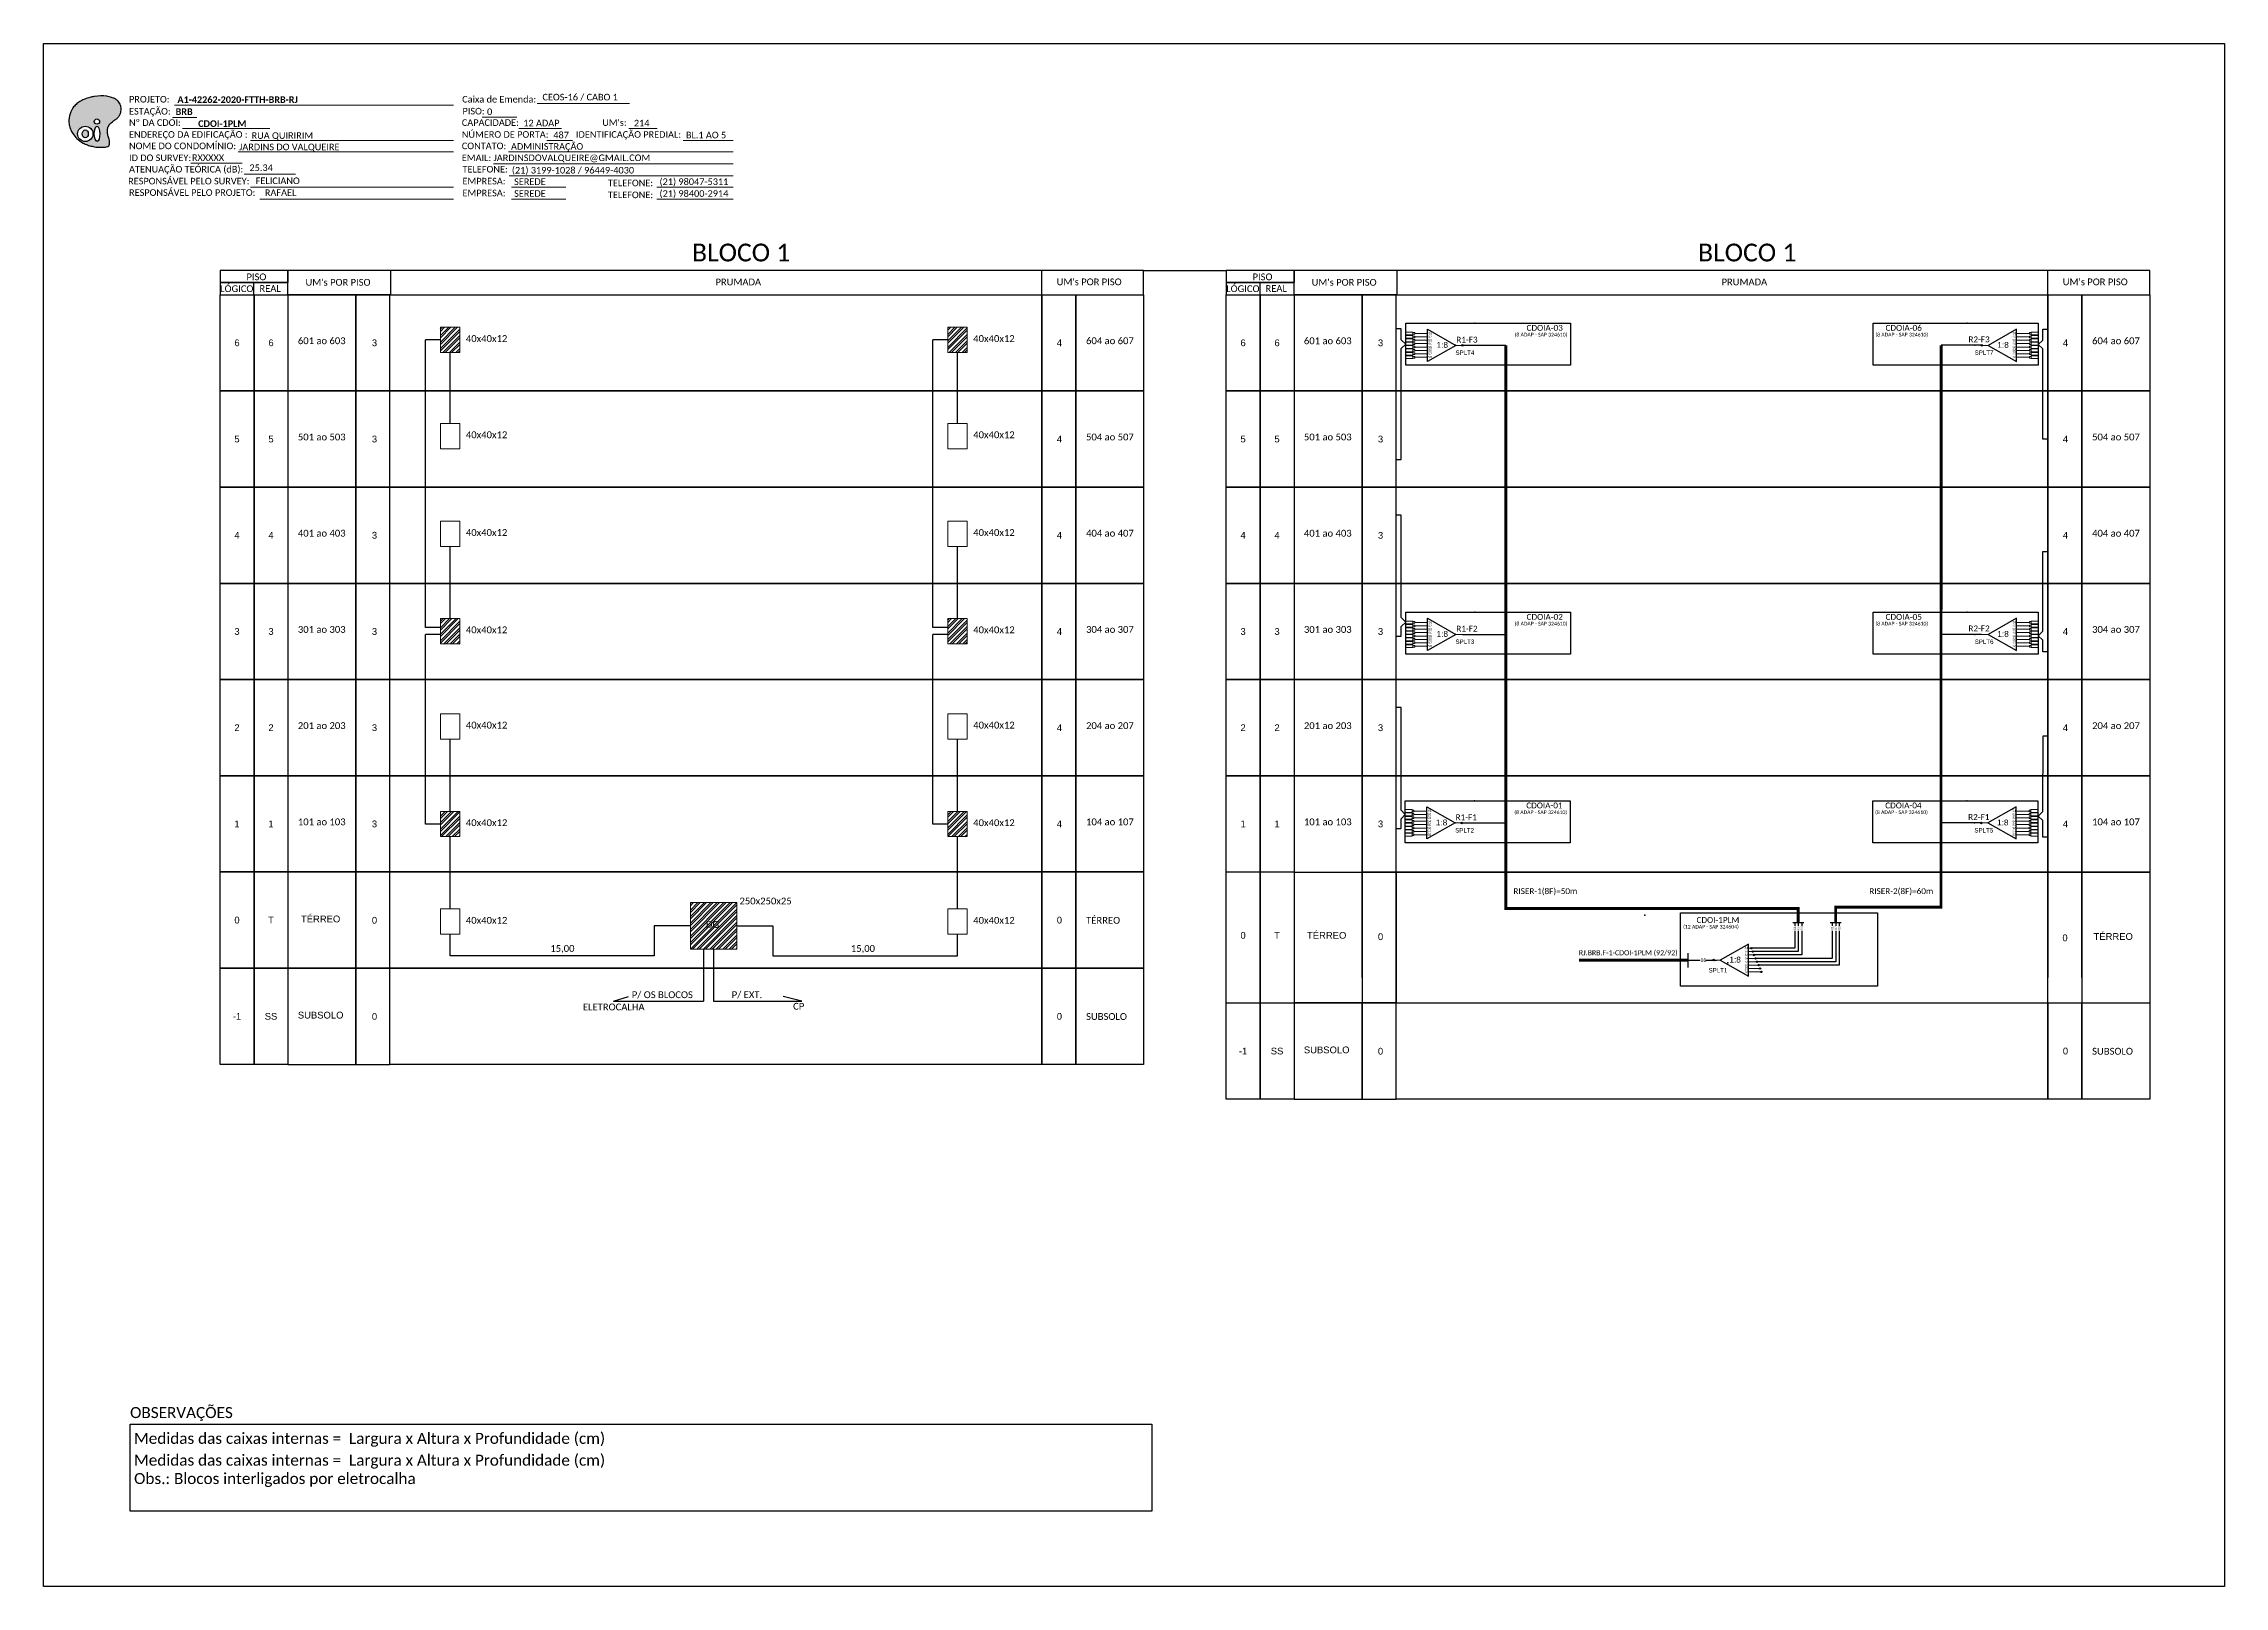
# Model space of a CAD drawing. Header units: inches. Extents: x 1064 to 5530, y 550 to 970.
# Drawn here: x 2355 to 2949, y 550 to 970 of the extents above; entities that cross this region are included whole.
import ezdxf
from ezdxf.enums import TextEntityAlignment as Align

# ---------------------------------------------------------------- set-up
doc = ezdxf.new("R2010")
doc.units = ezdxf.units.IN
doc.header["$MEASUREMENT"] = 0
doc.styles.add('ARIAL', font='arial.ttf')
doc.styles.add('WMF-Calibri0', font='calibri.ttf')
doc.styles.add('WMF-Calibri1', font='calibrib.ttf')

msp = doc.modelspace()

# ---------------------------------------------------------------- texts
at = {"color": 7}
for s, height, style, p in [('CEOS-16 / CABO 1', 1.7927, 'WMF-Calibri0', (2490.83, 954.9)), ('BRB', 1.793, 'WMF-Calibri1', (2390.9, 950.94)), ('A1-42262-2020-FTTH-BRB-RJ', 1.7927, 'WMF-Calibri1', (2391.41, 954.22)), ('0', 1.79, 'WMF-Calibri0', (2475.74, 950.93)), ('RUA QUIRIRIM', 1.7927, 'WMF-Calibri0', (2411.6, 944.44)), ('12 ADAP', 1.793, 'WMF-Calibri0', (2485.61, 947.84)), ('487', 1.793, 'WMF-Calibri0', (2493.8, 944.58)), ('214', 1.793, 'WMF-Calibri0', (2515.73, 947.82)), ('BL.1 AO 5', 1.793, 'WMF-Calibri0', (2529.9, 944.58)), ('RXXXXX', 1.793, 'WMF-Calibri0', (2395.35, 938.42)), ('JARDINS DO VALQUEIRE', 1.7927, 'WMF-Calibri0', (2408.19, 941.33)), ('ADMINISTRAÇÃO', 1.7927, 'WMF-Calibri0', (2482.26, 941.47)), ('25.34', 1.793, 'WMF-Calibri0', (2411.02, 935.68)), ('FELICIANO', 1.793, 'WMF-Calibri0', (2412.73, 932.12)), ('(21) 3199-1028 / 96449-4030', 1.7927, 'WMF-Calibri0', (2482.5, 935)), ('SEREDE', 1.793, 'WMF-Calibri0', (2483.11, 931.88)), ('(21) 98047-5311', 1.7927, 'WMF-Calibri0', (2522.71, 931.88)), ('RAFAEL', 1.793, 'WMF-Calibri0', (2415.22, 928.89)), ('SEREDE', 1.793, 'WMF-Calibri0', (2483.11, 928.65)), ('(21) 98400-2914', 1.7927, 'WMF-Calibri0', (2522.71, 928.65))]:
    msp.add_text(s, height=height, dxfattribs=dict(at, style=style)).set_placement(p)
at = {"color": 7, "lineweight": 0, "style": 'WMF-Calibri0'}
for s, height, p in [('PROJETO:', 1.793, (2378.22, 954.32)), ('ESTAÇÃO:', 1.793, (2378.22, 951.04)), ('Caixa de Emenda:', 1.7927, (2468.97, 954.32)), ('PISO:', 1.793, (2469.05, 951.08)), ('Nº DA CDOI:', 1.7927, (2378.22, 947.97)), ('ENDEREÇO DA EDIFICAÇÃO :', 1.7927, (2378.22, 944.73)), ('CAPACIDADE:', 1.7927, (2468.87, 947.97)), ('NÚMERO DE PORTA:', 1.7927, (2468.87, 944.73)), ('IDENTIFICAÇÃO PREDIAL:', 1.7927, (2499.95, 944.73)), ("UM's:", 1.793, (2507.11, 947.97)), ('NOME DO CONDOMÍNIO:', 1.7927, (2378.22, 941.62)), ('ID DO SURVEY:', 1.7927, (2378.22, 938.38)), ('CONTATO:', 1.793, (2468.87, 941.62)), ('EMAIL: JARDINSDOVALQUEIRE@GMAIL.COM', 1.7927, (2468.87, 938.38)), ('RESPONSÁVEL PELO SURVEY:', 1.7927, (2377.98, 932.03)), ('ATENUAÇÃO TEÓRICA (dB):', 1.7927, (2378.22, 935.27)), ('TELEFONE:', 1.793, (2469.05, 935.27)), ('EMPRESA:', 1.793, (2469.05, 932.03)), ('TELEFONE:', 1.793, (2508.65, 931.53)), ('RESPONSÁVEL PELO PROJETO:', 1.7927, (2378.22, 928.92)), ('EMPRESA:', 1.793, (2469.05, 928.8)), ('TELEFONE:', 1.793, (2508.65, 928.29))]:
    msp.add_text(s, height=height, dxfattribs=at).set_placement(p)
at = {"color": 7, "style": 'WMF-Calibri1'}
msp.add_text('CDOI-1PLM  ', height=1.7927, dxfattribs=at).set_placement((2404.24, 947.68), align=Align.CENTER)
at = {"style": 'WMF-Calibri0'}
for s, height, p in [('BLOCO 1', 4.839, (2531.55, 911.07)), ('BLOCO 1', 4.839, (2805.58, 911.07)), ('40x40x12', 1.854, (2469.97, 889.13)), ('40x40x12', 1.854, (2608.17, 889.13)), ('601 ao 603', 1.854, (2424.21, 888.54)), ('604 ao 607', 1.854, (2638.9, 888.54)), ('601 ao 603', 1.854, (2698.24, 888.53)), ('604 ao 607', 1.854, (2912.93, 888.53)), ('501 ao 503', 1.854, (2424.21, 862.34)), ('40x40x12', 1.854, (2469.97, 862.94)), ('40x40x12', 1.854, (2608.17, 862.94)), ('504 ao 507', 1.854, (2638.9, 862.34)), ('501 ao 503', 1.854, (2698.24, 862.34)), ('504 ao 507', 1.854, (2912.93, 862.34)), ('401 ao 403', 1.854, (2424.21, 836.15)), ('40x40x12', 1.854, (2469.97, 836.33)), ('40x40x12', 1.854, (2608.17, 836.33)), ('404 ao 407', 1.854, (2638.9, 836.15)), ('401 ao 403', 1.854, (2698.24, 836.14)), ('404 ao 407', 1.854, (2912.93, 836.14)), ('301 ao 303', 1.854, (2424.21, 809.95)), ('40x40x12', 1.854, (2469.97, 809.84)), ('40x40x12', 1.854, (2608.17, 809.84)), ('304 ao 307', 1.854, (2638.9, 809.95)), ('301 ao 303', 1.854, (2698.24, 809.95)), ('304 ao 307', 1.854, (2912.93, 809.95)), ('201 ao 203', 1.854, (2424.21, 783.76)), ('40x40x12', 1.854, (2469.97, 783.9)), ('40x40x12', 1.854, (2608.17, 783.9)), ('204 ao 207', 1.854, (2638.9, 783.76)), ('201 ao 203', 1.854, (2698.24, 783.75)), ('204 ao 207', 1.854, (2912.93, 783.75)), ('101 ao 103', 1.854, (2424.21, 757.56)), ('40x40x12', 1.854, (2469.97, 757.33)), ('40x40x12', 1.854, (2608.17, 757.33)), ('104 ao 107', 1.854, (2638.9, 757.56)), ('101 ao 103', 1.854, (2698.24, 757.56)), ('104 ao 107', 1.854, (2912.93, 757.56)), ('250x250x25', 1.854, (2544.49, 736.01)), ('40x40x12', 1.854, (2469.97, 730.76)), ('DG', 1.854, (2535.37, 729.64)), ('40x40x12', 1.854, (2608.17, 730.76)), ('TÉRREO', 1.854, (2638.9, 730.76)), ('15,00', 1.854, (2492.97, 723.1)), ('15,00', 1.854, (2574.83, 723.1)), ('SUBSOLO', 1.854, (2638.9, 704.57)), ('SUBSOLO', 1.854, (2912.93, 695.11)), ('OBSERVAÇÕES', 3, (2378.5, 596.17))]:
    msp.add_text(s, height=height, dxfattribs=at).set_placement(p)
at = {"color": 5, "style": 'WMF-Calibri0'}
for s, p in [('R1-F3', (2739.75, 888.96)), ('R1-F2', (2739.75, 810.28)), ('R1-F1', (2739.55, 758.94)), ('RISER-1(8F)=50m', (2755.3, 738.82))]:
    msp.add_text(s, height=1.6, dxfattribs=at).set_placement(p)
at = {"color": 6, "style": 'WMF-Calibri0'}
for s, p in [('R2-F3', (2879.24, 889.04)), ('R2-F2', (2879.24, 810.35)), ('R2-F1', (2879.16, 759.01)), ('RISER-2(8F)=60m', (2852.24, 738.82))]:
    msp.add_text(s, height=1.6, dxfattribs=at).set_placement(p)
at = {"style": 'ARIAL'}
for s, p in [('01', (2831.97, 729.58)), ('02', (2832.9, 729.58)), ('03', (2833.83, 729.58)), ('01', (2842.15, 729.6)), ('02', (2843.09, 729.6)), ('03', (2844.02, 729.6))]:
    msp.add_text(s, height=0.6, rotation=90, dxfattribs=at).set_placement(p, align=Align.MIDDLE_CENTER)
at = {"color": 1}
for s, height, style, p in [('RJ.BRB.F-1-CDOI-1PLM (92/92)', 1.3824, 'WMF-Calibri0', (2773.11, 722.16)), ('1:8', 1.6, 'ARIAL', (2814.14, 720.18)), ('S1', 0.6, 'ARIAL', (2818.27, 723.87)), ('S2', 0.6, 'ARIAL', (2818.27, 722.93)), ('S3', 0.6, 'ARIAL', (2818.27, 721.96)), ('S4', 0.6, 'ARIAL', (2818.27, 721.01)), ('S5', 0.6, 'ARIAL', (2818.27, 720.04)), ('S6', 0.6, 'ARIAL', (2818.27, 719.15)), ('S7', 0.6, 'ARIAL', (2818.27, 718.27)), ('S8', 0.6, 'ARIAL', (2818.27, 717.38))]:
    msp.add_text(s, height=height, dxfattribs=dict(at, style=style)).set_placement(p)
at = {"style": 'ARIAL'}
msp.add_text('01', height=1, dxfattribs=at).set_placement((2807.06, 720.86), align=Align.MIDDLE_CENTER)
at = {"color": 3, "style": 'WMF-Calibri0'}
for s, height, p in [('ELETROCALHA', 1.8536, (2501.83, 707.17)), ('P/ OS BLOCOS', 1.8536, (2515.16, 710.5)), ('P/ EXT.', 1.854, (2542.38, 710.5)), ('CP', 1.854, (2559.1, 707.36))]:
    msp.add_text(s, height=height, dxfattribs=at).set_placement(p)
at = {"char_height": 3, "width": 277.1819, "attachment_point": 1, "style": 'WMF-Calibri0'}
for s, insert in [('Medidas das caixas internas =  Largura x Altura x Profundidade (cm)', (2379.59, 592.15)), ('Medidas das caixas internas =  Largura x Altura x Profundidade (cm)\\PObs.: Blocos interligados por eletrocalha', (2379.59, 586.21))]:
    msp.add_mtext(s, dxfattribs=dict(at, insert=insert))
at = {"style": 'ARIAL', "flags": 12}
for tag, p in [('6', (2407.63, 888.91)), ('6', (2416.89, 888.91)), ('3', (2445.08, 888.91)), ('4', (2631.65, 888.91)), ('6', (2681.67, 888.9)), ('6', (2690.92, 888.9)), ('3', (2719.11, 888.9)), ('4', (2905.68, 888.9)), ('5', (2407.63, 862.71)), ('5', (2416.89, 862.71)), ('3', (2445.08, 862.71)), ('4', (2631.65, 862.71)), ('5', (2681.67, 862.71)), ('5', (2690.92, 862.71)), ('3', (2719.11, 862.71)), ('4', (2905.68, 862.71)), ('4', (2407.63, 836.52)), ('4', (2416.89, 836.52)), ('3', (2445.08, 836.52)), ('4', (2631.64, 836.52)), ('4', (2681.67, 836.51)), ('4', (2690.92, 836.51)), ('3', (2719.11, 836.51)), ('4', (2905.67, 836.51)), ('3', (2407.63, 810.32)), ('3', (2416.89, 810.32)), ('3', (2445.08, 810.32)), ('4', (2631.64, 810.32)), ('3', (2681.67, 810.32)), ('3', (2690.92, 810.32)), ('3', (2719.11, 810.32)), ('4', (2905.67, 810.32)), ('2', (2407.63, 784.13)), ('2', (2416.89, 784.13)), ('3', (2445.08, 784.13)), ('4', (2631.64, 784.13)), ('2', (2681.67, 784.12)), ('2', (2690.92, 784.12)), ('3', (2719.11, 784.12)), ('4', (2905.67, 784.12)), ('1', (2407.63, 757.93)), ('1', (2416.89, 757.93)), ('3', (2445.08, 757.93)), ('4', (2631.64, 757.93)), ('1', (2681.67, 757.93)), ('1', (2690.92, 757.93)), ('3', (2719.11, 757.93)), ('4', (2905.67, 757.93)), ('0', (2407.63, 731.74)), ('T', (2416.89, 731.74)), ('TÉRREO', (2430.41, 732.06)), ('0', (2445.08, 731.7)), ('0', (2631.64, 731.74)), ('0', (2681.67, 727.59)), ('T', (2690.92, 727.59)), ('TÉRREO', (2704.44, 727.59)), ('0', (2719.11, 727.22)), ('0', (2905.55, 726.91)), ('TÉRREO', (2918.67, 727.28)), ('-1', (2407.63, 705.54)), ('SS', (2416.89, 705.54)), ('SUBSOLO', (2430.41, 705.87)), ('0', (2445.08, 705.5)), ('0', (2631.64, 705.54)), ('-1', (2681.67, 696.09)), ('SS', (2690.92, 696.09)), ('SUBSOLO', (2704.44, 696.41)), ('0', (2719.11, 696.05)), ('0', (2905.67, 696.09))]:
    msp.add_attdef(tag, text='XX', height=1.84, dxfattribs=at).set_placement(p, align=Align.MIDDLE_CENTER)

# ---------------------------------------------------------------- blocks, each defined once
blk = doc.blocks.new('SPLT_1-8_SC-APC')
at = {"color": 1}
blk.add_lwpolyline([(-7.37, -2.1), (-17.04, -7.55), (-7.37, -13), (-7.37, -2.1)], dxfattribs=at)
at = {"color": 3, "lineweight": 0}
for points in [[(-2.99, -3.51), (-7.37, -3.51)], [(-7.37, -4.66), (-2.99, -4.66)], [(-7.37, -5.82), (-2.99, -5.82)], [(-7.37, -6.97), (-2.99, -6.97)], [(-2.41, -3.02), (-2.41, -4)], [(-2.41, -3.02), (0, -3.02)], [(-2.41, -4), (0, -4)], [(-2.41, -4.17), (-2.41, -5.16)], [(-2.41, -4.17), (0, -4.17)], [(-2.41, -5.16), (0, -5.16)], [(-2.41, -5.32), (-2.41, -6.31)], [(-2.41, -5.32), (0, -5.32)], [(-2.41, -6.31), (0, -6.31)], [(-2.41, -6.48), (-2.41, -7.46)], [(-2.41, -6.48), (0, -6.48)], [(-7.37, -8.12), (-2.99, -8.12)], [(-7.37, -9.28), (-2.99, -9.28)], [(-7.37, -10.43), (-2.99, -10.43)], [(-7.37, -11.58), (-2.99, -11.58)], [(-2.41, -7.46), (0, -7.46)], [(-2.41, -7.63), (-2.41, -8.62)], [(-2.41, -7.63), (0, -7.63)], [(-2.41, -8.62), (0, -8.62)], [(-2.41, -8.78), (-2.41, -9.77)], [(-2.41, -8.78), (0, -8.78)], [(-2.41, -9.77), (0, -9.77)], [(-2.41, -9.94), (-2.41, -10.92)], [(-2.41, -9.94), (0, -9.94)], [(-2.41, -10.92), (0, -10.92)], [(-2.41, -11.09), (-2.41, -12.08)], [(-2.41, -11.09), (0, -11.09)], [(-2.41, -12.08), (0, -12.08)]]:
    blk.add_lwpolyline(points, dxfattribs=at)
for points in [[(-2.99, -3.22), (-2.41, -3.22), (-2.41, -3.8), (-2.99, -3.8)], [(-2.99, -4.38), (-2.41, -4.38), (-2.41, -4.95), (-2.99, -4.95)], [(-2.99, -5.53), (-2.41, -5.53), (-2.41, -6.1), (-2.99, -6.1)], [(-2.99, -6.68), (-2.41, -6.68), (-2.41, -7.26), (-2.99, -7.26)], [(-2.99, -7.84), (-2.41, -7.84), (-2.41, -8.41), (-2.99, -8.41)], [(-2.99, -8.99), (-2.41, -8.99), (-2.41, -9.56), (-2.99, -9.56)], [(-2.99, -10.14), (-2.41, -10.14), (-2.41, -10.72), (-2.99, -10.72)], [(-2.99, -11.3), (-2.41, -11.3), (-2.41, -11.87), (-2.99, -11.87)]]:
    blk.add_lwpolyline(points, close=True, dxfattribs=at)
at = {"color": 1, "lineweight": 0}
blk.add_lwpolyline([(-17.04, -7.55), (-19.26, -7.55)], dxfattribs=at)
at = {"color": 1, "style": 'ARIAL'}
for s, height, p in [('1:8', 2, (-13.91, -8.4)), ('S1', 0.75, (-8.74, -3.78)), ('S2', 0.75, (-8.74, -4.97)), ('S3', 0.75, (-8.74, -6.18)), ('S4', 0.75, (-8.74, -7.36)), ('S5', 0.75, (-8.74, -8.57)), ('S6', 0.75, (-8.74, -9.69)), ('S7', 0.75, (-8.74, -10.78)), ('S8', 0.75, (-8.74, -11.9))]:
    blk.add_text(s, height=height, dxfattribs=at).set_placement(p)
blk = doc.blocks.new('SPLITTER_')
blk.add_point((0, 0))
at = {"style": 'ARIAL', "flags": 4}
blk.add_attdef('SPLT', (0, -3.26), '', height=1.5, dxfattribs=at)
blk = doc.blocks.new('A$C415C251F')
at = {"color": 3}
blk.add_point((0, 0), dxfattribs=at)
blk = doc.blocks.new('LEG_CDOIA8_C-SPLT_DIR')
at = {"color": 3}
blk.add_blockref('A$C415C251F', (0, 0), dxfattribs=at)
at = {"color": 1, "style": 'WMF-Calibri0', "flags": 4}
blk.add_attdef('CDO', (-26.84, -2.61), '', height=2, dxfattribs=at)
blk.add_attdef('MODELO', text='', height=1.5, dxfattribs=at).set_placement((-22.23, -4.54), align=Align.CENTER)
at = {"style": 'ARIAL', "flags": 4}
blk.add_attdef('SPLITAGEM', text='', height=1.5, dxfattribs=at).set_placement((-18.36, -12.59), align=Align.CENTER)
blk = doc.blocks.new('SPLT_1-8_SC-APC_ESQ')
at = {"color": 3, "lineweight": 0}
for points in [[(2.41, -3.02), (0, -3.02)], [(2.41, -4), (0, -4)], [(2.41, -4.17), (0, -4.17)], [(2.41, -5.16), (0, -5.16)], [(2.41, -5.32), (0, -5.32)], [(2.41, -6.31), (0, -6.31)], [(2.41, -6.48), (0, -6.48)], [(2.41, -3.02), (2.41, -4)], [(2.41, -4.17), (2.41, -5.16)], [(2.41, -5.32), (2.41, -6.31)], [(2.41, -6.48), (2.41, -7.46)], [(2.99, -3.51), (7.37, -3.51)], [(7.37, -4.66), (2.99, -4.66)], [(7.37, -5.82), (2.99, -5.82)], [(7.37, -6.97), (2.99, -6.97)], [(2.41, -7.46), (0, -7.46)], [(2.41, -7.63), (0, -7.63)], [(2.41, -8.62), (0, -8.62)], [(2.41, -8.78), (0, -8.78)], [(2.41, -9.77), (0, -9.77)], [(2.41, -9.94), (0, -9.94)], [(2.41, -10.92), (0, -10.92)], [(2.41, -11.09), (0, -11.09)], [(2.41, -12.08), (0, -12.08)], [(2.41, -7.63), (2.41, -8.62)], [(2.41, -8.78), (2.41, -9.77)], [(2.41, -9.94), (2.41, -10.92)], [(2.41, -11.09), (2.41, -12.08)], [(7.37, -8.12), (2.99, -8.12)], [(7.37, -9.28), (2.99, -9.28)], [(7.37, -10.43), (2.99, -10.43)], [(7.37, -11.58), (2.99, -11.58)]]:
    blk.add_lwpolyline(points, dxfattribs=at)
for points in [[(2.99, -3.22), (2.41, -3.22), (2.41, -3.8), (2.99, -3.8)], [(2.99, -4.38), (2.41, -4.38), (2.41, -4.95), (2.99, -4.95)], [(2.99, -5.53), (2.41, -5.53), (2.41, -6.1), (2.99, -6.1)], [(2.99, -6.68), (2.41, -6.68), (2.41, -7.26), (2.99, -7.26)], [(2.99, -7.84), (2.41, -7.84), (2.41, -8.41), (2.99, -8.41)], [(2.99, -8.99), (2.41, -8.99), (2.41, -9.56), (2.99, -9.56)], [(2.99, -10.14), (2.41, -10.14), (2.41, -10.72), (2.99, -10.72)], [(2.99, -11.3), (2.41, -11.3), (2.41, -11.87), (2.99, -11.87)]]:
    blk.add_lwpolyline(points, close=True, dxfattribs=at)
at = {"color": 1}
blk.add_lwpolyline([(7.37, -2.1), (17.04, -7.55), (7.37, -13), (7.37, -2.1)], dxfattribs=at)
at = {"color": 1, "lineweight": 0}
blk.add_lwpolyline([(17.04, -7.55), (19.26, -7.55)], dxfattribs=at)
at = {"color": 1, "style": 'ARIAL'}
for s, height, p in [('S3', 0.75, (7.55, -6.18)), ('S4', 0.75, (7.55, -7.36)), ('S2', 0.75, (7.56, -4.97)), ('S1', 0.75, (7.7, -3.78)), ('1:8', 2, (10.45, -8.4)), ('S5', 0.75, (7.55, -8.57)), ('S6', 0.75, (7.55, -9.69)), ('S7', 0.75, (7.55, -10.78)), ('S8', 0.75, (7.55, -11.9))]:
    blk.add_text(s, height=height, dxfattribs=at).set_placement(p)
blk = doc.blocks.new('LEG_CDOIA8_C-SPLT_ESQ')
at = {"color": 3, "extrusion": (0, 0, -1), "xscale": -1, "zscale": -1}
blk.add_blockref('A$C415C251F', (0, 0), dxfattribs=at)
at = {"color": 1, "style": 'WMF-Calibri0', "flags": 4}
blk.add_attdef('MODELO', text='', height=1.5, dxfattribs=at).set_placement((22.54, -4.54), align=Align.CENTER)
blk.add_attdef('CDO', (21.44, -2.61), '', height=2, dxfattribs=at)
at = {"style": 'ARIAL', "flags": 4}
blk.add_attdef('SPLITAGEM', text='', height=1.5, dxfattribs=at).set_placement((18.61, -12.59), align=Align.CENTER)
blk = doc.blocks.new('A$C64B91533')
at = {"color": 0}
for points in [[(0, 4.11), (23.15, 4.11), (23.15, 8.22), (0, 8.22)], [(0, 0), (23.15, 0), (23.15, 4.11), (0, 4.11)]]:
    blk.add_lwpolyline(points, close=True, dxfattribs=at)
for points in [[(23.15, 0), (314.47, 0), (314.47, 8.22), (23.15, 8.22), (23.15, 8.22), (23.15, 4.11)], [(58.2, 0), (58.2, 8.22)], [(279.76, 0), (279.76, 8.22)], [(11.57, 0), (11.57, 4.11)]]:
    blk.add_lwpolyline(points)
at = {"color": 0, "style": 'WMF-Calibri0'}
for s, p in [('  LÓGICO', (-1.58, 0.89)), ('     PISO', (4.96, 4.92)), ('    REAL', (10.18, 0.95)), ("UM's POR PISO", (29.11, 3.06)), ('PRUMADA', (168.7, 3.18)), ("UM's POR PISO", (284.86, 3.21))]:
    blk.add_text(s, height=2.3, dxfattribs=at).set_placement(p)
blk = doc.blocks.new('OI')
h = blk.add_hatch(color=40)
edge = h.paths.add_edge_path()
edge.add_spline(control_points=[(4.35, -0.67), (3.92, -0.99), (3.26, -1.5), (2.81, -2.59), (2.9, -3.5), (3.06, -4.27), (3.31, -4.85), (3.37, -5.39), (3.4, -5.88), (3.2, -6.4), (2.54, -6.61), (1.65, -6.63), (0.55, -6.67), (-0.56, -6.42), (-1.61, -6.14), (-2.77, -5.61), (-3.92, -4.77), (-4.89, -3.7), (-5.34, -2.65), (-5.6, -1.94), (-5.85, -0.96), (-5.71, 0.47), (-5.1, 2.02), (-4.14, 3.02), (-3.3, 3.61), (-2.37, 4.16), (-1.36, 4.44), (-0.56, 4.7), (0.79, 4.85), (2.24, 4.97), (3.79, 4.57), (4.67, 4.21), (5.44, 3.65), (5.76, 2.99), (6.03, 2.21), (6.01, 1.46), (5.72, 0.64), (5.31, 0.08), (4.88, -0.38), (4.51, -0.55), (4.35, -0.67)], knot_values=[0, 0, 0, 0, 1.60434, 2.417191, 3.427595, 4.282808, 4.776746, 5.304182, 5.888771, 6.258406, 6.858137, 7.79129, 8.986195, 10.124242, 11.187857, 12.242908, 13.953784, 15.414161, 16.515391, 17.349188, 17.675853, 19.552021, 21.515531, 22.568638, 23.63245, 24.621084, 25.782718, 26.745347, 27.142653, 29.870543, 31.004649, 31.921532, 32.709589, 33.801391, 34.042471, 35.192333, 35.971461, 36.628871, 37.254359, 37.836911, 37.836911, 37.836911, 37.836911], degree=3, periodic=0)
h.paths.add_polyline_path([(1.13, -0.87, -1), (-0.04, -0.87, -1)], flags=16)
edge = h.paths.add_edge_path(flags=16)
edge.add_ellipse((0.56, -3.59), major_axis=(-0.02, 1.71), ratio=0.361305, start_angle=0, end_angle=360)
h.paths.add_polyline_path([(-0.36, -3.62, -1), (-3.8, -3.62, -1)], flags=16)
edge = h.paths.add_edge_path(flags=0)
edge.add_ellipse((-2.08, -3.62), major_axis=(0, 0.885), ratio=0.758294, start_angle=0, end_angle=360)
at = {"color": 40}
for centre, radius in [((-2.08, -3.62), 1.72), ((0.54, -0.87), 0.587)]:
    blk.add_circle(centre, radius, dxfattribs=at)
blk.add_ellipse((-2.08, -3.62), major_axis=(0, 0.885), ratio=0.758294, start_param=-3.141592653589792, end_param=3.141592653589792, dxfattribs=at)
blk.add_ellipse((0.56, -3.59), major_axis=(-0.02, 1.71), ratio=0.361305, dxfattribs=at)
at = {"color": 40, "start_tangent": (-0.800898, -0.598801), "end_tangent": (-0.800898, -0.598801)}
blk.add_spline([(4.35, -0.67), (3.2, -1.78), (2.9, -2.54), (2.92, -3.55), (3.12, -4.38), (3.28, -4.85), (3.37, -5.37), (3.35, -5.95), (3.2, -6.29), (2.66, -6.55), (1.73, -6.63), (0.54, -6.62), (-0.58, -6.41), (-1.6, -6.11), (-2.56, -5.67), (-3.95, -4.67), (-4.89, -3.56), (-5.37, -2.56), (-5.64, -1.78), (-5.72, -1.46), (-5.63, 0.42), (-4.84, 2.22), (-4.13, 2.99), (-3.27, 3.62), (-2.4, 4.09), (-1.3, 4.47), (-0.37, 4.72), (0.02, 4.77), (2.75, 4.8), (3.85, 4.53), (4.69, 4.16), (5.31, 3.68), (5.85, 2.73), (5.93, 2.5), (5.94, 1.35), (5.67, 0.62), (5.29, 0.08), (4.84, -0.36), (4.35, -0.67)], degree=3, dxfattribs=at)

# ---------------------------------------------------------------- hatches: boundary and pattern name
h = msp.add_hatch()
h.set_pattern_fill('STEEL', color=1, scale=10, style=0)
h.set_pattern_definition([(45, (2353.7953, 535.308), (-0.8838835, 0.8838835), []), (45, (2353.7953, 535.933), (-0.8838835, 0.8838835), [])])
h.paths.add_polyline_path([(2601.23, 761.35), (2606.53, 761.35), (2606.53, 754.46), (2601.23, 754.46)])
h.paths.add_polyline_path([(2601.23, 813.83), (2606.53, 813.83), (2606.53, 806.94), (2601.23, 806.94)])
h.paths.add_polyline_path([(2601.23, 893.15), (2606.53, 893.15), (2606.53, 886.26), (2601.23, 886.26)])
h.paths.add_polyline_path([(2463.02, 893.15), (2468.32, 893.15), (2468.32, 886.26), (2463.02, 886.26)])
h.paths.add_polyline_path([(2463.02, 813.83), (2468.32, 813.83), (2468.32, 806.94), (2463.02, 806.94)])
h.paths.add_polyline_path([(2463.02, 761.35), (2468.32, 761.35), (2468.32, 754.46), (2463.02, 754.46)])
h.paths.add_polyline_path([(2531.12, 736.51), (2543.76, 736.51), (2543.76, 723.86), (2531.12, 723.86)])
h = msp.add_hatch(color=3)
h.dxf.hatch_style = 1
edge = h.paths.add_edge_path()
edge.add_arc((2741.43, 888.23), 0.205, 0, 360)
h = msp.add_hatch(color=3)
h.dxf.hatch_style = 1
edge = h.paths.add_edge_path()
edge.add_arc((2882.85, 888.23), 0.205, 0, 360)
h = msp.add_hatch(color=3)
h.dxf.hatch_style = 1
edge = h.paths.add_edge_path()
edge.add_arc((2741.23, 758.2), 0.205, 0, 360)
h = msp.add_hatch(color=3)
h.dxf.hatch_style = 1
edge = h.paths.add_edge_path()
edge.add_arc((2882.77, 758.2), 0.205, 0, 360)
h = msp.add_hatch(color=3)
h.dxf.hatch_style = 1
edge = h.paths.add_edge_path()
edge.add_arc((2809.86, 720.86), 0.205, 0, 360)
h = msp.add_hatch(color=3)
h.dxf.hatch_style = 1
edge = h.paths.add_edge_path()
edge.add_arc((2820.07, 724.09), 0.193, 0, 360)
h = msp.add_hatch(color=3)
h.dxf.hatch_style = 1
edge = h.paths.add_edge_path()
edge.add_arc((2820.47, 723.17), 0.193, 0, 360)
h = msp.add_hatch(color=3)
h.dxf.hatch_style = 1
edge = h.paths.add_edge_path()
edge.add_arc((2820.87, 722.25), 0.193, 0, 360)
h = msp.add_hatch(color=3)
h.dxf.hatch_style = 1
edge = h.paths.add_edge_path()
edge.add_arc((2821.27, 721.32), 0.193, 0, 360)
h = msp.add_hatch(color=3)
h.dxf.hatch_style = 1
edge = h.paths.add_edge_path()
edge.add_arc((2821.67, 720.4), 0.193, 0, 360)
h = msp.add_hatch(color=3)
h.dxf.hatch_style = 1
edge = h.paths.add_edge_path()
edge.add_arc((2822.07, 719.48), 0.193, 0, 360)
h = msp.add_hatch(color=3)
h.dxf.hatch_style = 1
edge = h.paths.add_edge_path()
edge.add_arc((2822.47, 718.56), 0.193, 0, 360)
h = msp.add_hatch(color=3)
h.dxf.hatch_style = 1
edge = h.paths.add_edge_path()
edge.add_arc((2822.87, 717.63), 0.193, 0, 360)

# ---------------------------------------------------------------- linework, layer by layer
for p, q in [((2677.04, 718.63), (2677.04, 744.83)), ((2686.29, 718.63), (2686.29, 744.83)), ((2686.29, 744.83), (2686.29, 718.63)), ((2695.55, 744.83), (2695.55, 718.63)), ((2695.55, 744.83), (2695.55, 718.63)), ((2714.07, 718.63), (2714.07, 744.83)), ((2723.33, 744.83), (2714.07, 744.83)), ((2714.07, 744.83), (2714.07, 718.63)), ((2723.33, 744.83), (2900.84, 744.83)), ((2723.33, 718.63), (2723.33, 744.83)), ((2723.33, 718.63), (2723.33, 744.83)), ((2900.84, 744.83), (2900.84, 718.63)), ((2900.84, 744.83), (2910.1, 744.83)), ((2900.84, 718.63), (2900.84, 744.83)), ((2910.1, 744.83), (2928.61, 744.83)), ((2910.1, 718.63), (2910.1, 744.83)), ((2910.1, 744.83), (2910.1, 718.63)), ((2928.61, 744.83), (2928.61, 718.63)), ((2677.04, 709.19), (2677.04, 742.3)), ((2686.29, 709.19), (2686.29, 742.3)), ((2686.29, 742.3), (2686.29, 709.19)), ((2695.55, 742.3), (2695.55, 709.18)), ((2695.55, 742.3), (2695.55, 716.11)), ((2714.07, 716.11), (2714.07, 742.3)), ((2714.07, 742.3), (2714.07, 709.18)), ((2723.33, 716.11), (2723.33, 742.3)), ((2723.33, 709.18), (2723.33, 742.3)), ((2900.84, 742.3), (2900.84, 716.11)), ((2900.84, 709.14), (2900.84, 742.3)), ((2900.84, 740.39), (2900.84, 740.39)), ((2910.1, 716.11), (2910.1, 742.3)), ((2910.1, 742.3), (2910.1, 709.13)), ((2928.61, 742.3), (2928.61, 709.13)), ((2695.55, 725.35), (2695.55, 725.35)), ((2714.07, 725.35), (2714.07, 725.35)), ((2910.1, 725.04), (2910.1, 725.04)), ((2723.33, 716.11), (2723.33, 716.11))]:
    msp.add_line(p, q)
for points in [[(2354.96, 970.36), (2948.96, 970.36), (2948.96, 550.36), (2354.96, 550.36)], [(2403, 902.01), (2412.26, 902.01), (2412.26, 875.81), (2403, 875.81)], [(2412.26, 902.01), (2421.52, 902.01), (2421.52, 875.81), (2412.26, 875.81)], [(2440.04, 902.01), (2421.52, 902.01), (2421.52, 875.81), (2440.04, 875.81)], [(2449.29, 902.01), (2440.04, 902.01), (2440.04, 875.81), (2449.29, 875.81)], [(2449.29, 902.01), (2626.81, 902.01), (2626.81, 875.81), (2449.29, 875.81)], [(2626.81, 902.01), (2636.07, 902.01), (2636.07, 875.81), (2626.81, 875.81)], [(2636.07, 902.01), (2654.58, 902.01), (2654.58, 875.81), (2636.07, 875.81)], [(2677.04, 902.01), (2686.3, 902.01), (2686.3, 875.81), (2677.04, 875.81)], [(2686.3, 902.01), (2695.56, 902.01), (2695.56, 875.81), (2686.3, 875.81)], [(2714.07, 902.01), (2695.56, 902.01), (2695.56, 875.81), (2714.07, 875.81)], [(2723.33, 902.01), (2714.07, 902.01), (2714.07, 875.81), (2723.33, 875.81)], [(2723.33, 902.01), (2900.84, 902.01), (2900.84, 875.81), (2723.33, 875.81)], [(2900.84, 902.01), (2910.1, 902.01), (2910.1, 875.81), (2900.84, 875.81)], [(2910.1, 902.01), (2928.62, 902.01), (2928.62, 875.81), (2910.1, 875.81)], [(2403, 875.81), (2412.26, 875.81), (2412.26, 849.62), (2403, 849.62)], [(2412.26, 875.81), (2421.52, 875.81), (2421.52, 849.62), (2412.26, 849.62)], [(2440.04, 875.81), (2421.52, 875.81), (2421.52, 849.62), (2440.04, 849.62)], [(2449.29, 875.81), (2440.04, 875.81), (2440.04, 849.62), (2449.29, 849.62)], [(2449.29, 875.81), (2626.81, 875.81), (2626.81, 849.62), (2449.29, 849.62)], [(2626.81, 875.81), (2636.07, 875.81), (2636.07, 849.62), (2626.81, 849.62)], [(2636.07, 875.81), (2654.58, 875.81), (2654.58, 849.62), (2636.07, 849.62)], [(2677.04, 875.81), (2686.3, 875.81), (2686.3, 849.62), (2677.04, 849.62)], [(2686.3, 875.81), (2695.56, 875.81), (2695.56, 849.62), (2686.3, 849.62)], [(2714.07, 875.81), (2695.56, 875.81), (2695.56, 849.62), (2714.07, 849.62)], [(2723.33, 875.81), (2714.07, 875.81), (2714.07, 849.62), (2723.33, 849.62)], [(2723.33, 875.81), (2900.84, 875.81), (2900.84, 849.62), (2723.33, 849.62)], [(2900.84, 875.81), (2910.1, 875.81), (2910.1, 849.62), (2900.84, 849.62)], [(2910.1, 875.81), (2928.62, 875.81), (2928.62, 849.62), (2910.1, 849.62)], [(2403, 849.62), (2412.26, 849.62), (2412.26, 823.42), (2403, 823.42)], [(2412.26, 849.62), (2421.52, 849.62), (2421.52, 823.42), (2412.26, 823.42)], [(2440.04, 849.62), (2421.52, 849.62), (2421.52, 823.42), (2440.04, 823.42)], [(2449.29, 849.62), (2440.04, 849.62), (2440.04, 823.42), (2449.29, 823.42)], [(2449.29, 849.62), (2626.81, 849.62), (2626.81, 823.42), (2449.29, 823.42)], [(2626.81, 849.62), (2636.07, 849.62), (2636.07, 823.42), (2626.81, 823.42)], [(2636.07, 849.62), (2654.58, 849.62), (2654.58, 823.42), (2636.07, 823.42)], [(2677.04, 849.62), (2686.3, 849.62), (2686.3, 823.42), (2677.04, 823.42)], [(2686.3, 849.62), (2695.56, 849.62), (2695.56, 823.42), (2686.3, 823.42)], [(2714.07, 849.62), (2695.56, 849.62), (2695.56, 823.42), (2714.07, 823.42)], [(2723.33, 849.62), (2714.07, 849.62), (2714.07, 823.42), (2723.33, 823.42)], [(2723.33, 849.62), (2900.84, 849.62), (2900.84, 823.42), (2723.33, 823.42)], [(2900.84, 849.62), (2910.1, 849.62), (2910.1, 823.42), (2900.84, 823.42)], [(2910.1, 849.62), (2928.62, 849.62), (2928.62, 823.42), (2910.1, 823.42)], [(2403, 823.42), (2412.26, 823.42), (2412.26, 797.23), (2403, 797.23)], [(2412.26, 823.42), (2421.52, 823.42), (2421.52, 797.23), (2412.26, 797.23)], [(2440.04, 823.42), (2421.52, 823.42), (2421.52, 797.23), (2440.04, 797.23)], [(2449.29, 823.42), (2440.04, 823.42), (2440.04, 797.23), (2449.29, 797.23)], [(2449.29, 823.42), (2626.81, 823.42), (2626.81, 797.23), (2449.29, 797.23)], [(2626.81, 823.42), (2636.07, 823.42), (2636.07, 797.23), (2626.81, 797.23)], [(2636.07, 823.42), (2654.58, 823.42), (2654.58, 797.23), (2636.07, 797.23)], [(2677.04, 823.41), (2686.29, 823.41), (2686.29, 797.22), (2677.04, 797.22)], [(2686.29, 823.41), (2695.55, 823.41), (2695.55, 797.22), (2686.29, 797.22)], [(2714.07, 823.41), (2695.55, 823.41), (2695.55, 797.22), (2714.07, 797.22)], [(2723.33, 823.41), (2714.07, 823.41), (2714.07, 797.22), (2723.33, 797.22)], [(2723.33, 823.41), (2900.84, 823.41), (2900.84, 797.22), (2723.33, 797.22)], [(2900.84, 823.41), (2910.1, 823.41), (2910.1, 797.22), (2900.84, 797.22)], [(2910.1, 823.41), (2928.61, 823.41), (2928.61, 797.22), (2910.1, 797.22)], [(2403, 797.23), (2412.26, 797.23), (2412.26, 771.03), (2403, 771.03)], [(2412.26, 797.23), (2421.52, 797.23), (2421.52, 771.03), (2412.26, 771.03)], [(2440.04, 797.23), (2421.52, 797.23), (2421.52, 771.03), (2440.04, 771.03)], [(2449.29, 797.23), (2440.04, 797.23), (2440.04, 771.03), (2449.29, 771.03)], [(2449.29, 797.23), (2626.81, 797.23), (2626.81, 771.03), (2449.29, 771.03)], [(2626.81, 797.23), (2636.07, 797.23), (2636.07, 771.03), (2626.81, 771.03)], [(2636.07, 797.23), (2654.58, 797.23), (2654.58, 771.03), (2636.07, 771.03)], [(2677.04, 797.22), (2686.29, 797.22), (2686.29, 771.02), (2677.04, 771.02)], [(2686.29, 797.22), (2695.55, 797.22), (2695.55, 771.02), (2686.29, 771.02)], [(2714.07, 797.22), (2695.55, 797.22), (2695.55, 771.02), (2714.07, 771.02)], [(2723.33, 797.22), (2714.07, 797.22), (2714.07, 771.02), (2723.33, 771.02)], [(2723.33, 797.22), (2900.84, 797.22), (2900.84, 771.02), (2723.33, 771.02)], [(2900.84, 797.22), (2910.1, 797.22), (2910.1, 771.02), (2900.84, 771.02)], [(2910.1, 797.22), (2928.61, 797.22), (2928.61, 771.02), (2910.1, 771.02)], [(2403, 771.03), (2412.26, 771.03), (2412.26, 744.84), (2403, 744.84)], [(2412.26, 771.03), (2421.52, 771.03), (2421.52, 744.84), (2412.26, 744.84)], [(2440.04, 771.03), (2421.52, 771.03), (2421.52, 744.84), (2440.04, 744.84)], [(2449.29, 771.03), (2440.04, 771.03), (2440.04, 744.84), (2449.29, 744.84)], [(2449.29, 771.03), (2626.81, 771.03), (2626.81, 744.84), (2449.29, 744.84)], [(2626.81, 771.03), (2636.07, 771.03), (2636.07, 744.84), (2626.81, 744.84)], [(2636.07, 771.03), (2654.58, 771.03), (2654.58, 744.84), (2636.07, 744.84)], [(2677.04, 771.02), (2686.29, 771.02), (2686.29, 744.83), (2677.04, 744.83)], [(2686.29, 771.02), (2695.55, 771.02), (2695.55, 744.83), (2686.29, 744.83)], [(2714.07, 771.02), (2695.55, 771.02), (2695.55, 744.83), (2714.07, 744.83)], [(2723.33, 771.02), (2714.07, 771.02), (2714.07, 744.83), (2723.33, 744.83)], [(2723.33, 771.02), (2900.84, 771.02), (2900.84, 744.83), (2723.33, 744.83)], [(2900.84, 771.02), (2910.1, 771.02), (2910.1, 744.83), (2900.84, 744.83)], [(2910.1, 771.02), (2928.61, 771.02), (2928.61, 744.83), (2910.1, 744.83)], [(2403, 744.84), (2412.26, 744.84), (2412.26, 718.64), (2403, 718.64)], [(2412.26, 744.84), (2421.52, 744.84), (2421.52, 718.64), (2412.26, 718.64)], [(2440.04, 744.84), (2421.52, 744.84), (2421.52, 718.64), (2440.04, 718.64)], [(2449.29, 744.84), (2440.04, 744.84), (2440.04, 718.64), (2449.29, 718.64)], [(2449.29, 744.84), (2626.81, 744.84), (2626.81, 718.64), (2449.29, 718.64)], [(2626.81, 744.84), (2636.07, 744.84), (2636.07, 718.64), (2626.81, 718.64)], [(2636.07, 744.84), (2654.58, 744.84), (2654.58, 718.64), (2636.07, 718.64)], [(2403, 718.64), (2412.26, 718.64), (2412.26, 692.45), (2403, 692.45)], [(2412.26, 718.64), (2421.52, 718.64), (2421.52, 692.45), (2412.26, 692.45)], [(2440.04, 718.64), (2421.52, 718.64), (2421.52, 692.45), (2440.04, 692.45)], [(2449.29, 718.64), (2440.04, 718.64), (2440.04, 692.45), (2449.29, 692.45)], [(2449.29, 718.64), (2626.81, 718.64), (2626.81, 692.45), (2449.29, 692.45)], [(2626.81, 718.64), (2636.07, 718.64), (2636.07, 692.45), (2626.81, 692.45)], [(2636.07, 718.64), (2654.58, 718.64), (2654.58, 692.45), (2636.07, 692.45)], [(2677.04, 709.19), (2686.29, 709.19), (2686.29, 682.99), (2677.04, 682.99)], [(2686.29, 709.19), (2695.55, 709.19), (2695.55, 682.99), (2686.29, 682.99)], [(2714.07, 709.19), (2695.55, 709.19), (2695.55, 682.99), (2714.07, 682.99)], [(2723.33, 709.19), (2714.07, 709.19), (2714.07, 682.99), (2723.33, 682.99)], [(2723.33, 709.19), (2900.84, 709.19), (2900.84, 682.99), (2723.33, 682.99)], [(2900.84, 709.19), (2910.1, 709.19), (2910.1, 682.99), (2900.84, 682.99)], [(2910.1, 709.19), (2928.61, 709.19), (2928.61, 682.99), (2910.1, 682.99)]]:
    msp.add_lwpolyline(points, close=True)
at = {"color": 7, "lineweight": 0}
for points in [[(2390.62, 953.57), (2466.59, 953.57)], [(2489.43, 954.06), (2514.56, 954.06)], [(2390.1, 950.29), (2396.65, 950.29)], [(2392.77, 947.22), (2416.58, 947.22)], [(2474.39, 950.33), (2483.87, 950.33)], [(2484.44, 947.22), (2496.05, 947.22)], [(2514.38, 947.22), (2522.04, 947.22)], [(2407.92, 940.87), (2466.59, 940.87)], [(2411.33, 943.98), (2466.59, 943.98)], [(2481.55, 940.87), (2542.78, 940.87)], [(2492.02, 943.98), (2498.97, 943.98)], [(2529.19, 943.98), (2542.75, 943.98)], [(2395.08, 937.81), (2409.03, 937.81)], [(2409.62, 934.84), (2423.56, 934.84)], [(2477.51, 937.63), (2542.78, 937.63)], [(2481.8, 934.4), (2542.78, 934.4)], [(2411.33, 931.29), (2466.59, 931.29)], [(2413.82, 928.05), (2466.59, 928.05)], [(2482.41, 931.29), (2497.21, 931.29)], [(2482.41, 928.05), (2497.21, 928.05)], [(2522.01, 931.29), (2542.78, 931.29)], [(2522.01, 928.05), (2542.78, 928.05)], [(2820.07, 724.09), (2819.37, 724.09)], [(2819.37, 723.17), (2820.47, 723.17)], [(2819.37, 722.25), (2820.87, 722.25)], [(2819.37, 721.32), (2821.27, 721.32)], [(2819.37, 720.4), (2821.67, 720.4)], [(2819.37, 719.48), (2821.88, 719.48)], [(2819.37, 718.56), (2822.47, 718.56)], [(2819.37, 717.63), (2822.87, 717.63)]]:
    msp.add_lwpolyline(points, dxfattribs=at)
for points in [[(2654.58, 908.58), (2677.04, 908.58)], [(2465.67, 866.96), (2465.67, 886.26)], [(2603.88, 866.96), (2603.88, 886.26)], [(2465.67, 813.83), (2465.67, 833.46)], [(2603.88, 813.83), (2603.88, 833.46)], [(2465.67, 761.35), (2465.67, 781.02)], [(2603.88, 761.35), (2603.88, 781.02)], [(2723.33, 744.83), (2723.33, 709.18)], [(2677.04, 709.19), (2928.61, 709.13)]]:
    msp.add_lwpolyline(points)
at = {"color": 1, "lineweight": 0}
for points in [[(2463.02, 893.15), (2468.32, 893.15), (2468.32, 886.26), (2463.02, 886.26)], [(2601.23, 893.15), (2606.53, 893.15), (2606.53, 886.26), (2601.23, 886.26)], [(2463.02, 813.83), (2468.32, 813.83), (2468.32, 806.94), (2463.02, 806.94)], [(2601.23, 813.83), (2606.53, 813.83), (2606.53, 806.94), (2601.23, 806.94)], [(2463.02, 761.35), (2468.32, 761.35), (2468.32, 754.46), (2463.02, 754.46)], [(2601.23, 761.35), (2606.53, 761.35), (2606.53, 754.46), (2601.23, 754.46)], [(2531.12, 736.51), (2543.76, 736.51), (2543.76, 723.86), (2531.12, 723.86)]]:
    msp.add_lwpolyline(points, close=True, dxfattribs=at)
at = {"color": 3}
for points in [[(2724.77, 891.77), (2724.77, 892.72), (2723.33, 892.72)], [(2724.77, 885.94), (2724.77, 887.33), (2726.02, 888.54), (2724.77, 889.74), (2724.77, 892.16)], [(2724.77, 889.74), (2724.77, 891.77)], [(2899.51, 890.79), (2899.51, 892.65), (2900.83, 892.65)], [(2458.99, 811.37), (2458.99, 889.71)], [(2463.02, 889.71), (2458.99, 889.71)], [(2601.23, 889.71), (2597.19, 889.71)], [(2597.19, 811.37), (2597.19, 889.71)], [(2724.77, 858.81), (2724.77, 885.94)], [(2899.51, 886.45), (2899.51, 887.24), (2898.25, 888.45), (2899.51, 889.65), (2899.51, 890.79)], [(2899.52, 864.2), (2899.51, 887.24)], [(2900.84, 862.71), (2899.52, 862.71), (2899.52, 864.2)], [(2723.33, 857.13), (2724.77, 857.14), (2724.77, 858.81)], [(2724.77, 841.03), (2724.77, 841.98), (2723.33, 841.98)], [(2724.77, 820.93), (2724.77, 841.03)], [(2899.5, 831.17), (2899.5, 832.13), (2900.83, 832.13)], [(2900.84, 804.8), (2899.52, 804.8), (2899.5, 807.95), (2898.25, 809.15), (2899.5, 810.36), (2899.5, 831.17)], [(2724.77, 811.08), (2724.77, 811.68), (2726.02, 812.88), (2724.77, 814.09), (2724.77, 820.93)], [(2463.02, 811.37), (2458.99, 811.37)], [(2463.02, 757.9), (2458.99, 757.9), (2458.99, 809.46)], [(2463.02, 809.46), (2458.99, 809.46)], [(2601.23, 811.37), (2597.19, 811.37)], [(2601.23, 809.46), (2597.19, 809.46)], [(2601.23, 757.9), (2597.19, 757.9), (2597.19, 809.46)], [(2723.33, 809.06), (2724.77, 809.07), (2724.77, 811.08)], [(2724.77, 788.64), (2724.77, 789.59), (2723.33, 789.59)], [(2724.77, 768.54), (2724.77, 788.64)], [(2900.84, 754.35), (2899.52, 754.35), (2899.52, 758.87), (2898.26, 760.08), (2899.52, 761.29), (2899.61, 781.95)], [(2899.61, 781.95), (2900.84, 781.95)], [(2724.77, 758.69), (2724.77, 759.29), (2725.82, 760.49), (2724.77, 761.7), (2724.77, 768.54)], [(2465.67, 734.78), (2465.67, 754.46)], [(2603.88, 734.78), (2603.88, 754.46)], [(2723.33, 756.67), (2724.77, 756.68), (2724.77, 758.69)], [(2521.28, 722.05), (2465.73, 722.05), (2465.73, 727.89)], [(2531.12, 730.19), (2521.28, 730.19), (2521.28, 722.05)], [(2543.76, 730.19), (2553.6, 730.19), (2553.6, 722.05)], [(2553.6, 722.05), (2579.14, 722.02), (2603.88, 722.02), (2603.88, 727.89)], [(2534.66, 723.86), (2534.66, 709.63)], [(2537.44, 723.86), (2537.44, 709.63), (2561.45, 709.63), (2556.42, 710.96)], [(2802.9, 720.86), (2806.06, 720.86)], [(2807.73, 720.86), (2810.75, 720.86), (2810.75, 720.86)], [(2510.19, 709.63), (2514.3, 710.95)], [(2510.19, 709.63), (2534.66, 709.63)]]:
    msp.add_lwpolyline(points, dxfattribs=at)
at = {"color": 1}
for points in [[(2726.02, 894.26), (2770.85, 894.26), (2770.85, 882.81), (2726.02, 882.81)], [(2853.31, 894.26), (2898.25, 894.26), (2898.25, 882.81), (2853.31, 882.81)], [(2726.02, 815.58), (2770.85, 815.58), (2770.85, 804.12), (2726.02, 804.12)], [(2853.3, 815.58), (2898.25, 815.58), (2898.25, 804.12), (2853.3, 804.12)], [(2725.82, 764.24), (2770.77, 764.24), (2770.77, 752.78), (2725.82, 752.78)], [(2853.23, 764.24), (2898.17, 764.24), (2898.17, 752.78), (2853.23, 752.78)], [(2800.8, 733.73), (2854.44, 733.73), (2854.44, 713.76), (2800.8, 713.76)]]:
    msp.add_lwpolyline(points, close=True, dxfattribs=at)
at = {"color": 5}
for points in [[(2741.43, 888.23), (2753.25, 888.23)], [(2741.43, 809.54), (2753.25, 809.54)], [(2741.23, 758.2), (2753.17, 758.2)], [(2831.37, 731.06), (2834.4, 731.06)], [(2831.97, 731.06), (2831.97, 730.18)], [(2832.9, 731.06), (2832.9, 730.18)], [(2833.82, 731.06), (2833.82, 730.18)], [(2831.97, 728.84), (2831.97, 724.09), (2820.26, 724.09)], [(2832.89, 728.84), (2832.89, 723.17), (2820.66, 723.17)], [(2833.82, 728.84), (2833.82, 722.25), (2821.06, 722.25)]]:
    msp.add_lwpolyline(points, dxfattribs=at)
at = {"color": 5, "const_width": 0.8}
for points in [[(2753.25, 736.86), (2753.25, 888.23)], [(2832.89, 731.08), (2832.89, 734.87), (2753.24, 734.88), (2753.24, 746.99)]]:
    msp.add_lwpolyline(points, dxfattribs=at)
at = {"color": 6, "const_width": 0.8}
for points in [[(2871.77, 737.64), (2871.78, 888.23)], [(2843.08, 731.08), (2843.08, 735.25), (2871.77, 735.26), (2871.77, 737.64)]]:
    msp.add_lwpolyline(points, dxfattribs=at)
at = {"color": 6}
for points in [[(2882.85, 888.23), (2871.78, 888.23)], [(2882.84, 809.54), (2871.85, 809.54)], [(2882.77, 758.2), (2871.78, 758.2)], [(2841.56, 731.08), (2844.59, 731.08)], [(2842.04, 731.08), (2844.12, 731.08)], [(2842.16, 731.08), (2842.16, 730.18)], [(2843.08, 731.08), (2843.08, 730.18)], [(2844.01, 731.08), (2844.01, 730.18)], [(2842.15, 728.84), (2842.15, 721.32), (2821.46, 721.32)], [(2843.08, 728.84), (2843.08, 720.4), (2821.86, 720.4)], [(2844, 728.84), (2844, 719.48), (2822.26, 719.48)]]:
    msp.add_lwpolyline(points, dxfattribs=at)
at = {"color": 0, "lineweight": 0}
for points in [[(2463.02, 866.96), (2468.32, 866.96), (2468.32, 860.06), (2463.02, 860.06)], [(2601.23, 866.96), (2606.53, 866.96), (2606.53, 860.06), (2601.23, 860.06)], [(2463.02, 840.36), (2468.32, 840.36), (2468.32, 833.46), (2463.02, 833.46)], [(2601.23, 840.36), (2606.53, 840.36), (2606.53, 833.46), (2601.23, 833.46)], [(2463.02, 787.92), (2468.32, 787.92), (2468.32, 781.02), (2463.02, 781.02)], [(2601.23, 787.92), (2606.53, 787.92), (2606.53, 781.02), (2601.23, 781.02)], [(2463.02, 734.78), (2468.32, 734.78), (2468.32, 727.89), (2463.02, 727.89)], [(2601.23, 734.78), (2606.53, 734.78), (2606.53, 727.89), (2601.23, 727.89)]]:
    msp.add_lwpolyline(points, close=True, dxfattribs=at)
at = {"color": 1}
for points in [[(2819.37, 725.22), (2811.63, 720.86), (2819.37, 716.5), (2819.37, 725.22)], [(2802.9, 718.87), (2802.9, 722.71)]]:
    msp.add_lwpolyline(points, dxfattribs=at)
at = {"color": 1, "const_width": 0.8}
msp.add_lwpolyline([(2773.19, 720.86), (2802.9, 720.86)], dxfattribs=at)
at = {"color": 1, "lineweight": 0}
msp.add_lwpolyline([(2811.63, 720.86), (2809.86, 720.86)], dxfattribs=at)
at = {"color": 0}
msp.add_lwpolyline([(2378.52, 594.55), (2656.77, 594.55), (2656.77, 570.85), (2378.52, 570.85)], close=True, dxfattribs=at)
at = {"color": 3}
for centre, radius in [((2741.43, 888.23), 0.205), ((2882.85, 888.23), 0.205), ((2741.23, 758.2), 0.205), ((2882.77, 758.2), 0.205), ((2809.86, 720.86), 0.205), ((2820.07, 724.09), 0.193), ((2820.47, 723.17), 0.193), ((2820.87, 722.25), 0.193), ((2821.27, 721.32), 0.193), ((2821.67, 720.4), 0.193), ((2822.07, 719.48), 0.193), ((2822.47, 718.56), 0.193), ((2822.87, 717.63), 0.193)]:
    msp.add_circle(centre, radius, dxfattribs=at)

# ---------------------------------------------------------------- block references
at = {"color": 7, "xscale": 1.213923925163967, "yscale": 1.213923925163954, "zscale": 1.213923925163967, "rotation": 0.1532896023949059}
msp.add_blockref('OI', (2368.82, 950.19), dxfattribs=at)
at = {"xscale": 0.8000000000001819, "yscale": 0.8000000000001819, "zscale": 0.8}
for name, p in [('A$C64B91533', (2403, 902.01)), ('A$C64B91533', (2677.04, 902.01)), ('SPLT_1-8_SC-APC_ESQ', (2726.02, 894.26)), ('SPLT_1-8_SC-APC_ESQ', (2726.02, 815.58)), ('SPLT_1-8_SC-APC_ESQ', (2725.82, 764.24))]:
    msp.add_blockref(name, p, dxfattribs=at)
at = {"color": 3}
ref = msp.add_blockref('LEG_CDOIA8_C-SPLT_ESQ', (2744.78, 894.26), dxfattribs=dict(at, xscale=0.8000000000001819, yscale=0.8000000000001819, zscale=0.8))
ref.add_attrib('CDO', 'CDOIA-03', (2758.89, 892.18), dxfattribs={"color": 1, "height": 1.6, "style": 'WMF-Calibri0'})
ref.add_attrib('MODELO', '(8 ADAP - SAP 324610)', dxfattribs={"color": 1, "height": 1, "style": 'WMF-Calibri0'}).set_placement((2762.82, 890.63), align=Align.CENTER)
at = {"color": 1}
ref = msp.add_blockref('LEG_CDOIA8_C-SPLT_DIR', (2878.87, 894.26), dxfattribs=dict(at, xscale=0.8000000000001819, yscale=0.8000000000001819, zscale=0.8))
ref.add_attrib('CDO', 'CDOIA-06', (2856.67, 892.18), dxfattribs={"color": 0, "height": 1.6, "style": 'WMF-Calibri0'})
ref.add_attrib('MODELO', '(8 ADAP - SAP 324610)', dxfattribs={"color": 0, "height": 1, "style": 'WMF-Calibri0'}).set_placement((2861.08, 890.63), align=Align.CENTER)
at = {"color": 3, "xscale": 0.8000000000001819, "yscale": 0.8000000000001819, "zscale": 0.8}
for p in [(2898.25, 894.26), (2898.25, 815.58), (2898.17, 764.24)]:
    msp.add_blockref('SPLT_1-8_SC-APC', p, dxfattribs=at)
ref = msp.add_blockref('SPLITTER_', (2739.53, 888.23), dxfattribs=dict(xscale=0.8000000000001819, yscale=0.8000000000001819, zscale=0.8))
ref.add_attrib('SPLT', 'SPLT4', (2739.53, 885.62), dxfattribs={"height": 1.2, "style": 'ARIAL'})
ref = msp.add_blockref('SPLITTER_', (2880.94, 888.23), dxfattribs=dict(xscale=0.8000000000001819, yscale=0.8000000000001819, zscale=0.8))
ref.add_attrib('SPLT', 'SPLT7', (2880.94, 885.62), dxfattribs={"height": 1.2, "style": 'ARIAL'})
at = {"color": 3}
ref = msp.add_blockref('LEG_CDOIA8_C-SPLT_ESQ', (2744.78, 815.58), dxfattribs=dict(at, xscale=0.8000000000001819, yscale=0.8000000000001819, zscale=0.8))
ref.add_attrib('CDO', 'CDOIA-02', (2758.89, 813.49), dxfattribs={"color": 1, "height": 1.6, "style": 'WMF-Calibri0'})
ref.add_attrib('MODELO', '(8 ADAP - SAP 324610)', dxfattribs={"color": 1, "height": 1, "style": 'WMF-Calibri0'}).set_placement((2762.82, 811.95), align=Align.CENTER)
ref = msp.add_blockref('LEG_CDOIA8_C-SPLT_DIR', (2878.86, 815.58), dxfattribs=dict(at, xscale=0.8000000000001819, yscale=0.8000000000001819, zscale=0.8))
ref.add_attrib('CDO', 'CDOIA-05', (2856.67, 813.49), dxfattribs={"color": 1, "height": 1.6, "style": 'WMF-Calibri0'})
ref.add_attrib('MODELO', '(8 ADAP - SAP 324610)', dxfattribs={"color": 1, "height": 1, "style": 'WMF-Calibri0'}).set_placement((2861.08, 811.95), align=Align.CENTER)
ref = msp.add_blockref('SPLITTER_', (2739.53, 809.54), dxfattribs=dict(xscale=0.8000000000001819, yscale=0.8000000000001819, zscale=0.8))
ref.add_attrib('SPLT', 'SPLT3', (2739.53, 806.93), dxfattribs={"height": 1.2, "style": 'ARIAL'})
ref = msp.add_blockref('SPLITTER_', (2880.94, 809.54), dxfattribs=dict(xscale=0.8000000000001819, yscale=0.8000000000001819, zscale=0.8))
ref.add_attrib('SPLT', 'SPLT6', (2880.94, 806.93), dxfattribs={"height": 1.2, "style": 'ARIAL'})
ref = msp.add_blockref('LEG_CDOIA8_C-SPLT_ESQ', (2744.71, 764.24), dxfattribs=dict(at, xscale=0.8000000000001819, yscale=0.8000000000001819, zscale=0.8))
ref.add_attrib('CDO', 'CDOIA-01', (2758.81, 762.15), dxfattribs={"color": 1, "height": 1.6, "style": 'WMF-Calibri0'})
ref.add_attrib('MODELO', '(8 ADAP - SAP 324610)', dxfattribs={"color": 1, "height": 1, "style": 'WMF-Calibri0'}).set_placement((2762.74, 760.61), align=Align.CENTER)
at = {"color": 1}
ref = msp.add_blockref('LEG_CDOIA8_C-SPLT_DIR', (2878.79, 764.24), dxfattribs=dict(at, xscale=0.8000000000001819, yscale=0.8000000000001819, zscale=0.8))
ref.add_attrib('CDO', 'CDOIA-04', (2856.59, 762.15), dxfattribs={"color": 0, "height": 1.6, "style": 'WMF-Calibri0'})
ref.add_attrib('MODELO', '(8 ADAP - SAP 324610)', dxfattribs={"color": 0, "height": 1, "style": 'WMF-Calibri0'}).set_placement((2861, 760.61), align=Align.CENTER)
ref = msp.add_blockref('SPLITTER_', (2739.45, 758.2), dxfattribs=dict(xscale=0.8000000000001819, yscale=0.8000000000001819, zscale=0.8))
ref.add_attrib('SPLT', 'SPLT2', (2739.45, 755.59), dxfattribs={"height": 1.2, "style": 'ARIAL'})
ref = msp.add_blockref('SPLITTER_', (2880.86, 758.2), dxfattribs=dict(xscale=0.8000000000001819, yscale=0.8000000000001819, zscale=0.8))
ref.add_attrib('SPLT', 'SPLT5', (2880.86, 755.59), dxfattribs={"height": 1.2, "style": 'ARIAL'})
at = {"color": 3}
ref = msp.add_blockref('LEG_CDOIA8_C-SPLT_ESQ', (2791.07, 733.06), dxfattribs=dict(at, xscale=0.8000000000001819, yscale=0.8000000000001819, zscale=0.8))
ref.add_attrib('CDO', 'CDOI-1PLM', (2805.18, 730.98), dxfattribs={"color": 1, "height": 1.6, "style": 'WMF-Calibri0'})
ref.add_attrib('MODELO', '(12 ADAP - SAP 324604)', dxfattribs={"color": 1, "height": 1, "style": 'WMF-Calibri0'}).set_placement((2809.11, 729.44), align=Align.CENTER)
ref = msp.add_blockref('SPLITTER_', (2813.68, 720.09), dxfattribs=dict(xscale=-0.8000000000001819, yscale=0.8000000000001819, zscale=0.8))
ref.add_attrib('SPLT', 'SPLT1', (2808.45, 717.48), dxfattribs={"height": 1.2, "style": 'ARIAL'})

msp.set_redraw_order([(e.dxf.handle, doc.entitydb.next_handle()) for e in msp.query("TEXT MTEXT ATTDEF DIMENSION ARC_DIMENSION")])  # texts and dimensions are drawn at this point

doc.saveas('drawing.dxf')
